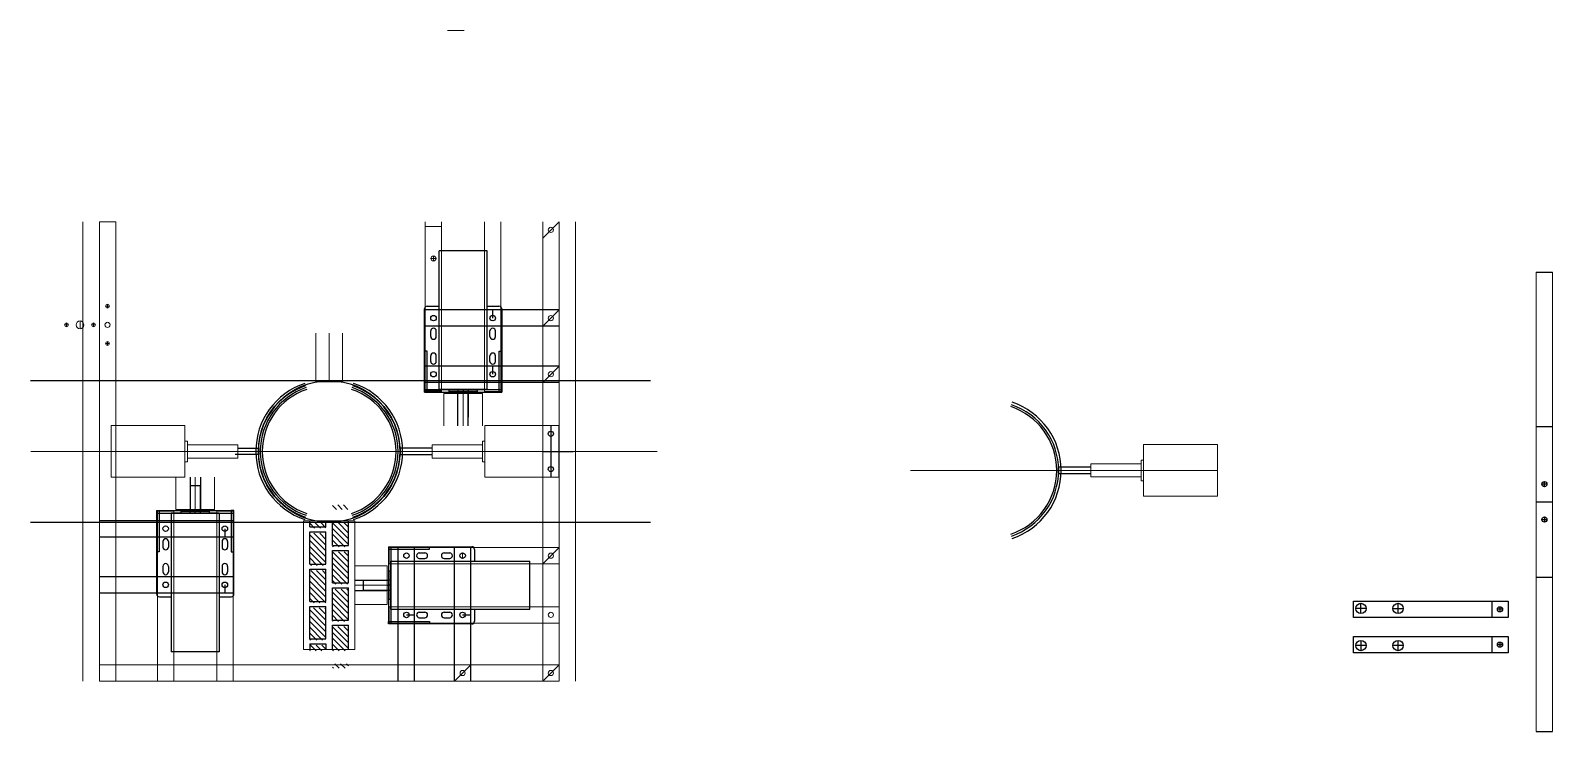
# Model space of a CAD drawing. Header units: millimetres. Extents: x -15418 to 43885, y -27590 to 23052.
# Drawn here: x 26326 to 27509, y -803 to -259 of the extents above; entities that cross this region are included whole.
import ezdxf

# ---------------------------------------------------------------- set-up
doc = ezdxf.new("R2010")
doc.units = ezdxf.units.MM
doc.header["$LTSCALE"] = 0.5
doc.layers.get('0').update_dxf_attribs({"lineweight": 5})
doc.layers.get('Defpoints').update_dxf_attribs({"color": 4})
for name, color, linetype in [('Layer1', 1, 'Continuous'), ('Layer2', 2, 'Continuous'), ('Layer3', 9, 'Continuous'), ('Layer4', 6, 'Continuous')]:
    doc.layers.add(name, color=color, linetype=linetype)
doc.layers.add('Layer5', color=51, linetype='Continuous', lineweight=5)
doc.layers.add('Layer9', color=3, linetype='Continuous', lineweight=5)

msp = doc.modelspace()

# ---------------------------------------------------------------- hatches: boundary and pattern name
at = {"layer": 'Layer3', "transparency": 33554661}
h = msp.add_hatch(dxfattribs=at)
h.set_pattern_fill('ANSI31', color=256, angle=90)
h.set_pattern_definition([(135, (42032.1427, -24176.4732), (-2.24506403, -2.24506403), [])])
h.paths.add_polyline_path([(26555.9454, -707.1329), (26543.4454, -707.1329), (26543.4454, -732.1329), (26555.9454, -732.1329)])
h.paths.add_polyline_path([(26573.4454, -692.6329), (26560.9454, -692.6329), (26560.9454, -717.6329), (26573.4454, -717.6329)])
h.paths.add_polyline_path([(26543.4454, -703.1329), (26555.9454, -703.1329), (26555.9454, -678.1329), (26543.4454, -678.1329)])
h.paths.add_polyline_path([(26560.9454, -688.6329), (26573.4454, -688.6329), (26573.4454, -663.6329), (26560.9454, -663.6329)])
h.paths.add_polyline_path([(26543.4454, -674.1329), (26555.9454, -674.1329), (26555.9454, -649.1329), (26543.4454, -649.1329)])
h.paths.add_polyline_path([(26560.9454, -627.1329), (26560.9454, -630.6329), (26573.4454, -630.6329), (26573.4454, -627.1329)])
h.paths.add_polyline_path([(26560.9454, -750.6329), (26560.9454, -754.1329), (26573.4454, -754.1329), (26573.4454, -750.6329)])
h.paths.add_polyline_path([(26543.4454, -740.6329), (26555.9454, -740.6329), (26555.9454, -736.1329), (26543.4454, -736.1329)])
h.paths.add_polyline_path([(26560.9454, -740.6329), (26573.4454, -740.6329), (26573.4454, -721.6329), (26560.9454, -721.6329)])
h.paths.add_polyline_path([(26573.4454, -640.6329), (26560.9454, -640.6329), (26560.9454, -659.6329), (26573.4454, -659.6329)])
h.paths.add_polyline_path([(26555.9454, -640.6329), (26543.4454, -640.6329), (26543.4454, -645.1329), (26555.9454, -645.1329)])

# ---------------------------------------------------------------- linework, layer by layer
at = {"transparency": 33554661}
for p, q in [((26367.2454, -764.1329), (26367.2454, -407.1329)), ((26749.6454, -764.1329), (26749.6454, -407.1329)), ((26647.4454, -540.6329), (26677.4454, -540.6329)), ((26647.4454, -565.6329), (26647.4454, -540.6329)), ((26662.4454, -565.6329), (26662.4454, -540.6329)), ((26677.4454, -565.6329), (26677.4454, -540.6329)), ((26326.7933, -585.6329), (26813.0403, -585.6329)), ((26439.4454, -605.6329), (26439.4454, -630.6329)), ((26454.4454, -605.6329), (26454.4454, -630.6329)), ((26469.4454, -605.6329), (26469.4454, -630.6329)), ((26439.4454, -630.6329), (26469.4454, -630.6329)), ((26538.4454, -639.6329), (26538.4454, -739.6329)), ((26578.4454, -639.6329), (26538.4454, -639.6329)), ((26578.4454, -739.6329), (26578.4454, -639.6329)), ((26578.4454, -719.1329), (26578.4454, -660.1329)), ((26578.4454, -660.1329), (26578.4454, -719.1329)), ((26578.4454, -674.6329), (26603.4454, -674.6329)), ((26603.4454, -674.6329), (26603.4454, -704.6329)), ((26578.4454, -689.6329), (26603.4454, -689.6329)), ((26578.4454, -704.6329), (26603.4454, -704.6329)), ((26538.4454, -739.6329), (26578.4454, -739.6329))]:
    msp.add_line(p, q, dxfattribs=at)
at = {"layer": 'Defpoints', "transparency": 33554661}
for p, q in [((26634.5954, -472.7729), (26643.7954, -472.7729)), ((26681.0954, -472.7729), (26690.2954, -472.7729)), ((26632.4454, -539.6329), (26632.4454, -474.9229)), ((26692.4454, -474.9229), (26692.4454, -539.6329)), ((26637.2954, -496.3329), (26637.2954, -492.0329)), ((26641.5954, -496.3329), (26641.5954, -492.0329)), ((26683.2954, -496.3329), (26683.2954, -492.0329)), ((26687.5954, -496.3329), (26687.5954, -492.0329)), ((26634.4454, -507.6329), (26632.4454, -507.6329)), ((26634.4454, -539.6329), (26634.4454, -507.6329)), ((26690.4454, -539.6329), (26690.4454, -507.6329)), ((26690.4454, -507.6329), (26692.4454, -507.6329)), ((26637.2954, -515.6329), (26637.2954, -511.3329)), ((26641.5954, -515.6329), (26641.5954, -511.3329)), ((26683.2954, -515.6329), (26683.2954, -511.3329)), ((26687.5954, -515.6329), (26687.5954, -511.3329)), ((26632.4454, -537.6329), (26692.4454, -537.6329)), ((26632.4454, -539.6329), (26692.4454, -539.6329)), ((26632.4454, -539.6329), (26634.4454, -539.6329)), ((26651.4454, -537.6329), (26651.4454, -539.6329)), ((26662.4454, -540.6329), (26662.4454, -539.6329)), ((26673.4454, -537.6329), (26673.4454, -539.6329)), ((26692.4454, -539.6329), (26690.4454, -539.6329)), ((26424.4454, -631.6329), (26424.4454, -696.3429)), ((26424.4454, -631.6329), (26484.4454, -631.6329)), ((26424.4454, -631.6329), (26426.4454, -631.6329)), ((26424.4454, -633.6329), (26484.4454, -633.6329)), ((26426.4454, -631.6329), (26426.4454, -663.6329)), ((26443.4454, -633.6329), (26443.4454, -631.6329)), ((26454.4454, -630.6329), (26454.4454, -631.6329)), ((26465.4454, -633.6329), (26465.4454, -631.6329)), ((26484.4454, -631.6329), (26482.4454, -631.6329)), ((26482.4454, -631.6329), (26482.4454, -663.6329)), ((26484.4454, -696.3429), (26484.4454, -631.6329)), ((26429.2954, -655.6329), (26429.2954, -659.9329)), ((26433.5954, -655.6329), (26433.5954, -659.9329)), ((26475.2954, -655.6329), (26475.2954, -659.9329)), ((26479.5954, -655.6329), (26479.5954, -659.9329)), ((26604.4454, -659.6329), (26669.1554, -659.6329)), ((26604.4454, -659.6329), (26604.4454, -719.6329)), ((26604.4454, -659.6329), (26604.4454, -661.6329)), ((26604.4454, -661.6329), (26636.4454, -661.6329)), ((26606.4454, -659.6329), (26606.4454, -719.6329)), ((26636.4454, -661.6329), (26636.4454, -659.6329)), ((26671.3054, -661.7829), (26671.3054, -670.9829)), ((26426.4454, -663.6329), (26424.4454, -663.6329)), ((26482.4454, -663.6329), (26484.4454, -663.6329)), ((26628.4454, -664.4829), (26632.7454, -664.4829)), ((26628.4454, -668.7829), (26632.7454, -668.7829)), ((26647.7454, -664.4829), (26652.0454, -664.4829)), ((26647.7454, -668.7829), (26652.0454, -668.7829)), ((26429.2954, -674.9329), (26429.2954, -679.2329)), ((26433.5954, -674.9329), (26433.5954, -679.2329)), ((26475.2954, -674.9329), (26475.2954, -679.2329)), ((26479.5954, -674.9329), (26479.5954, -679.2329)), ((26606.4454, -678.6329), (26604.4454, -678.6329)), ((26603.4454, -689.6329), (26604.4454, -689.6329)), ((26426.5954, -698.4929), (26435.7954, -698.4929)), ((26473.0954, -698.4929), (26482.2954, -698.4929)), ((26606.4454, -700.6329), (26604.4454, -700.6329)), ((26671.3054, -708.2829), (26671.3054, -717.4829)), ((26604.4454, -719.6329), (26604.4454, -717.6329)), ((26604.4454, -717.6329), (26636.4454, -717.6329)), ((26669.1554, -719.6329), (26604.4454, -719.6329)), ((26628.4454, -710.4829), (26632.7454, -710.4829)), ((26628.4454, -714.7829), (26632.7454, -714.7829)), ((26636.4454, -717.6329), (26636.4454, -719.6329)), ((26647.7454, -710.4829), (26652.0454, -710.4829)), ((26647.7454, -714.7829), (26652.0454, -714.7829))]:
    msp.add_line(p, q, dxfattribs=at)
for centre in [(26639.4454, -482.0329), (26639.4454, -482.0329), (26685.4454, -482.0329), (26639.4454, -525.6329), (26639.4454, -525.6329), (26685.4454, -525.6329), (26431.4454, -645.6329), (26431.4454, -645.6329), (26477.4454, -645.6329), (26477.4454, -645.6329), (26618.4454, -666.6329), (26662.0454, -666.6329), (26431.4454, -689.2329), (26477.4454, -689.2329), (26618.4454, -712.6329), (26662.0454, -712.6329)]:
    msp.add_circle(centre, 2.15, dxfattribs=at)
for centre, start, end in [((26634.5954, -474.9229), 90, 180), ((26690.2954, -474.9229), 0, 90), ((26639.4454, -492.0329), 0, 180), ((26639.4454, -496.3329), 180, 0), ((26685.4454, -492.0329), 0, 180), ((26685.4454, -496.3329), 180, 0), ((26639.4454, -511.3329), 0, 180), ((26639.4454, -515.6329), 180, 0), ((26685.4454, -511.3329), 0, 180), ((26685.4454, -515.6329), 180, 0), ((26431.4454, -655.6329), 0, 180), ((26431.4454, -659.9329), 180, 0), ((26477.4454, -655.6329), 0, 180), ((26477.4454, -659.9329), 180, 0), ((26669.1554, -661.7829), 360, 90), ((26431.4454, -674.9329), 0, 180), ((26477.4454, -674.9329), 0, 180), ((26628.4454, -666.6329), 90, 270), ((26632.7454, -666.6329), 270, 90), ((26647.7454, -666.6329), 90, 270), ((26652.0454, -666.6329), 270, 90), ((26431.4454, -679.2329), 180, 0), ((26477.4454, -679.2329), 180, 0), ((26426.5954, -696.3429), 180, 270), ((26482.2954, -696.3429), 270, 0), ((26628.4454, -712.6329), 90, 270), ((26632.7454, -712.6329), 270, 90), ((26647.7454, -712.6329), 90, 270), ((26652.0454, -712.6329), 270, 90), ((26669.1554, -717.4829), 270, 360)]:
    msp.add_arc(centre, 2.15, start, end, dxfattribs=at)
at = {"layer": 'Layer1', "transparency": 33554661}
for p, q in [((26643.7954, -537.6329), (26643.7954, -429.8329)), ((26681.0954, -429.8329), (26643.7954, -429.8329)), ((26681.0954, -537.6329), (26681.0954, -429.8329)), ((27495.8165, -446.2796), (27508.5165, -446.2796)), ((26326.4436, -530.6329), (26808.0049, -530.6329)), ((26681.0954, -537.6329), (26643.7954, -537.6329)), ((26651.4454, -537.6329), (26651.4454, -538.9329)), ((26673.4454, -538.9329), (26651.4454, -538.9329)), ((26658.4454, -537.6329), (26658.4454, -538.9329)), ((26658.4454, -558.9329), (26658.4454, -538.9329)), ((26662.4454, -537.6329), (26662.4454, -538.9329)), ((26666.4454, -537.6329), (26666.4454, -538.9329)), ((26666.4454, -538.9329), (26666.4454, -558.9329)), ((26673.4454, -537.6329), (26673.4454, -538.9329)), ((26730.5954, -565.5429), (26730.5954, -605.7229)), ((27495.8165, -566.2796), (27508.5165, -566.2796)), ((26487.4454, -583.1329), (26503.4454, -583.1329)), ((26503.4454, -588.1329), (26487.4454, -588.1329)), ((26638.4454, -583.1329), (26613.4454, -583.1329)), ((26613.4454, -583.1329), (26613.4454, -588.1329)), ((26613.4454, -588.1329), (26638.4454, -588.1329)), ((26724.2454, -585.6329), (26736.9454, -585.6329)), ((26730.5954, -585.6329), (26748.0438, -585.6329)), ((27149.9118, -597.8348), (27124.9118, -597.8348)), ((27124.9118, -597.8348), (27124.9118, -602.8348)), ((27124.9118, -602.8348), (27149.9118, -602.8348)), ((26458.4454, -612.3329), (26450.4454, -612.3329)), ((26450.4454, -612.3329), (26450.4454, -632.3329)), ((26458.4454, -632.3329), (26458.4454, -612.3329)), ((27504.1665, -611.0396), (27500.1665, -611.0396)), ((27502.1665, -613.0396), (27502.1665, -609.0396)), ((27495.8165, -624.7796), (27508.5165, -624.7796)), ((26473.0954, -633.6329), (26435.7954, -633.6329)), ((26435.7954, -633.6329), (26435.7954, -741.4329)), ((26443.4454, -633.6329), (26443.4454, -632.3329)), ((26465.4454, -632.3329), (26443.4454, -632.3329)), ((26450.4454, -633.6329), (26450.4454, -632.3329)), ((26454.4454, -633.6329), (26454.4454, -632.3329)), ((26458.4454, -633.6329), (26458.4454, -632.3329)), ((26465.4454, -633.6329), (26465.4454, -632.3329)), ((26473.0954, -633.6329), (26473.0954, -741.4329)), ((27502.1665, -636.5196), (27502.1665, -640.5196)), ((26326.4436, -640.6329), (26808.0049, -640.6329)), ((27500.1665, -638.5196), (27504.1665, -638.5196)), ((26606.4454, -708.2829), (26606.4454, -670.9829)), ((26606.4454, -670.9829), (26714.2454, -670.9829)), ((26714.2454, -708.2829), (26714.2454, -670.9829)), ((26606.4454, -678.6329), (26605.1454, -678.6329)), ((26605.1454, -700.6329), (26605.1454, -678.6329)), ((27495.8165, -683.2796), (27508.5165, -683.2796)), ((26585.1454, -693.6329), (26585.1454, -685.6329)), ((26585.1454, -685.6329), (26605.1454, -685.6329)), ((26605.1454, -693.6329), (26585.1454, -693.6329)), ((26606.4454, -685.6329), (26605.1454, -685.6329)), ((26606.4454, -689.6329), (26605.1454, -689.6329)), ((26606.4454, -693.6329), (26605.1454, -693.6329)), ((26606.4454, -700.6329), (26605.1454, -700.6329)), ((26606.4454, -708.2829), (26714.2454, -708.2829)), ((27354.0452, -701.943), (27474.0452, -701.943)), ((27354.0452, -714.643), (27354.0452, -701.943)), ((27363.7452, -707.643), (27355.7452, -707.643)), ((27359.7452, -711.643), (27359.7452, -703.643)), ((27384.5252, -707.643), (27392.5252, -707.643)), ((27388.5252, -711.643), (27388.5252, -703.643)), ((27461.3452, -701.943), (27461.3452, -714.643)), ((27469.6952, -708.293), (27465.6952, -708.293)), ((27467.6952, -706.293), (27467.6952, -710.293)), ((27474.0452, -701.943), (27474.0452, -714.643)), ((27474.0452, -714.643), (27354.0452, -714.643)), ((27354.0452, -742.123), (27354.0452, -729.423)), ((27354.0452, -729.423), (27474.0452, -729.423)), ((27359.7452, -732.423), (27359.7452, -740.423)), ((27388.5252, -740.423), (27388.5252, -732.423)), ((27461.3452, -729.423), (27461.3452, -742.123)), ((27474.0452, -729.423), (27474.0452, -742.123)), ((26473.0954, -741.4329), (26435.7954, -741.4329)), ((27474.0452, -742.123), (27354.0452, -742.123)), ((27363.7452, -736.423), (27355.7452, -736.423)), ((27392.5252, -736.423), (27384.5252, -736.423)), ((27469.6952, -735.773), (27465.6952, -735.773)), ((27467.6952, -733.773), (27467.6952, -737.773)), ((27495.8165, -803.2796), (27508.5165, -803.2796))]:
    msp.add_line(p, q, dxfattribs=at)
for centre in [(26730.5954, -571.8929), (26730.5954, -599.3729), (27502.1665, -611.0396), (27502.1665, -638.5196), (27467.6952, -708.293), (27467.6952, -735.773)]:
    msp.add_circle(centre, 2, dxfattribs=at)
at = {"layer": 'Layer2', "transparency": 33554661}
for p, q in [((26736.9454, -475.6829), (26632.9454, -475.6829)), ((26632.9454, -488.3829), (26632.9454, -475.6829)), ((26736.9454, -488.3829), (26632.9454, -488.3829)), ((26736.9454, -519.2829), (26632.9454, -519.2829)), ((26632.9454, -531.9829), (26632.9454, -519.2829)), ((26736.9454, -531.9829), (26632.9454, -531.9829)), ((26645.7954, -538.8948), (26633.0954, -538.8948)), ((26658.4454, -565.6329), (26658.4454, -540.6329)), ((26666.4454, -565.6329), (26666.4454, -540.6329)), ((26450.4454, -605.6329), (26450.4454, -630.6329)), ((26458.4454, -605.6329), (26458.4454, -630.6329)), ((26379.9454, -639.2829), (26483.9454, -639.2829)), ((26483.9454, -639.2829), (26483.9454, -651.9829)), ((26379.9454, -651.9829), (26483.9454, -651.9829)), ((26612.0954, -764.1329), (26612.0954, -660.1329)), ((26624.7954, -660.1329), (26612.0954, -660.1329)), ((26624.7954, -764.1329), (26624.7954, -660.1329)), ((26655.6954, -764.1329), (26655.6954, -660.1329)), ((26668.3954, -660.1329), (26655.6954, -660.1329)), ((26668.3954, -764.1329), (26668.3954, -660.1329)), ((26379.9454, -682.8829), (26483.9454, -682.8829)), ((26483.9454, -682.8829), (26483.9454, -695.5829)), ((26379.9454, -695.5829), (26483.9454, -695.5829)), ((26578.4454, -685.6329), (26603.4454, -685.6329)), ((26578.4454, -693.6329), (26603.4454, -693.6329)), ((27354.0452, -701.943), (27394.2252, -701.943))]:
    msp.add_line(p, q, dxfattribs=at)
for centre in [(27359.7452, -707.643), (27388.5252, -707.643), (27359.7452, -736.423), (27388.5252, -736.423)]:
    msp.add_circle(centre, 4, dxfattribs=at)
at = {"layer": 'Layer3', "transparency": 33554661}
for p, q in [((26504.4454, -588.1329), (26485.4454, -588.1329)), ((26499.9454, -583.1329), (26504.4454, -583.1329)), ((26543.4454, -644.1329), (26543.4454, -639.6329)), ((26543.4454, -644.1329), (26555.9454, -644.1329)), ((26543.4454, -648.1329), (26555.9454, -648.1329)), ((26543.4454, -673.1329), (26543.4454, -648.1329)), ((26555.9454, -644.1329), (26555.9454, -639.4961)), ((26555.9454, -673.1329), (26555.9454, -648.1329)), ((26560.9454, -658.6329), (26560.9454, -639.6329)), ((26573.4454, -658.6329), (26573.4454, -639.6329)), ((26560.9454, -658.6329), (26573.4454, -658.6329)), ((26543.4454, -673.1329), (26555.9454, -673.1329)), ((26560.9454, -662.6329), (26573.4454, -662.6329)), ((26560.9454, -687.6329), (26560.9454, -662.6329)), ((26573.4454, -687.6329), (26573.4454, -662.6329)), ((26543.4454, -677.1329), (26555.9454, -677.1329)), ((26543.4454, -702.1329), (26543.4454, -677.1329)), ((26555.9454, -702.1329), (26555.9454, -677.1329)), ((26560.9454, -687.6329), (26573.4454, -687.6329)), ((26560.9454, -691.6329), (26573.4454, -691.6329)), ((26560.9454, -716.6329), (26560.9454, -691.6329)), ((26573.4454, -716.6329), (26573.4454, -691.6329)), ((26543.4454, -702.1329), (26555.9454, -702.1329)), ((26543.4454, -706.1329), (26555.9454, -706.1329)), ((26543.4454, -731.1329), (26543.4454, -706.1329)), ((26555.9454, -731.1329), (26555.9454, -706.1329)), ((26560.9454, -716.6329), (26573.4454, -716.6329)), ((26560.9454, -720.6329), (26573.4454, -720.6329)), ((26560.9454, -739.6329), (26560.9454, -720.6329)), ((26573.4454, -739.6329), (26573.4454, -720.6329)), ((26543.4454, -731.1329), (26555.9454, -731.1329)), ((26543.4454, -735.1329), (26555.9454, -735.1329)), ((26543.4454, -735.1329), (26543.4454, -739.6329)), ((26555.9454, -735.1329), (26555.9454, -739.6329))]:
    msp.add_line(p, q, dxfattribs=at)
at = {"layer": 'Layer4', "transparency": 33554661}
for p, q in [((26685.4454, -482.0329), (26685.4454, -475.6829)), ((26685.4454, -525.6329), (26685.4454, -519.2829)), ((26477.4454, -645.6329), (26477.4454, -651.9829)), ((26477.4454, -689.2329), (26477.4454, -695.5829)), ((26618.4454, -712.6329), (26624.7954, -712.6329)), ((26662.0454, -712.6329), (26668.3954, -712.6329))]:
    msp.add_line(p, q, dxfattribs=at)
msp.add_circle((26558.4454, -585.6329), 55, dxfattribs=at)
for centre, radius, start, end in [((26557.2875, -585.6329), 55.8421, 108.6332881, 251.3667119), ((26557.2875, -585.6329), 53.8421, 108.6332881, 251.3667119), ((26557.2875, -585.6329), 52.3421, 108.6332881, 251.3667119), ((26557.2875, -585.6329), 50.8421, 108.6332881, 251.3667119), ((26559.6033, -585.6329), 50.8421, 288.6332881, 71.3667119), ((26559.6033, -585.6329), 52.3421, 288.6332881, 71.3667119), ((26559.6033, -585.6329), 53.8421, 288.6332881, 71.3667119), ((26559.6033, -585.6329), 55.8421, 288.6332881, 71.3667119), ((27071.0697, -600.3348), 52.3421, 288.6332881, 71.3667119), ((27071.0697, -600.3348), 53.8421, 288.6332881, 71.3667119), ((27071.0697, -600.3348), 55.8421, 288.6332881, 71.3667119)]:
    msp.add_arc(centre, radius, start, end, dxfattribs=at)
at = {"layer": 'Layer5', "transparency": 33554661}
for p, q in [((26633.0954, -539.1329), (26633.0954, -407.1329)), ((26645.7954, -539.1329), (26645.7954, -407.1329)), ((26679.0954, -539.1329), (26679.0954, -407.1329)), ((26691.7954, -539.1329), (26691.7954, -407.1329)), ((26724.2454, -419.8329), (26736.9454, -407.1329)), ((26724.2454, -488.3829), (26736.9454, -475.6829)), ((26724.2454, -531.9829), (26736.9454, -519.2829)), ((26645.7954, -539.1329), (26633.0954, -539.1329)), ((26679.0954, -539.1329), (26691.7954, -539.1329)), ((26446.4454, -565.5429), (26389.1654, -565.5429)), ((26389.1654, -605.7229), (26389.1654, -565.5429)), ((26446.4454, -605.7229), (26446.4454, -565.5429)), ((26679.4454, -605.7229), (26679.4454, -565.5429)), ((26679.4454, -565.5429), (26736.7254, -565.5429)), ((26736.7254, -605.7229), (26736.7254, -565.5429)), ((26448.4454, -577.5829), (26446.4454, -577.5829)), ((26448.4454, -585.6329), (26448.4454, -577.5829)), ((26677.4454, -585.6329), (26677.4454, -577.5829)), ((26677.4454, -577.5829), (26679.4454, -577.5829)), ((26448.4454, -580.5329), (26487.4454, -580.5329)), ((26448.4454, -593.6829), (26448.4454, -585.6329)), ((26448.4454, -590.7329), (26487.4454, -590.7329)), ((26503.4454, -585.6329), (26578.7371, -585.6329)), ((26677.4454, -580.5329), (26638.4454, -580.5329)), ((26677.4454, -590.7329), (26638.4454, -590.7329)), ((26677.4454, -593.6829), (26677.4454, -585.6329)), ((27190.9118, -620.4248), (27190.9118, -580.2448)), ((27190.9118, -580.2448), (27248.1918, -580.2448)), ((27248.1918, -620.4248), (27248.1918, -580.2448)), ((26446.4454, -593.6829), (26448.4454, -593.6829)), ((26679.4454, -593.6829), (26677.4454, -593.6829)), ((27188.9118, -595.2348), (27149.9118, -595.2348)), ((27188.9118, -600.3348), (27188.9118, -592.2848)), ((27188.9118, -592.2848), (27190.9118, -592.2848)), ((27188.9118, -608.3848), (27188.9118, -600.3348)), ((26389.1654, -605.7229), (26446.4454, -605.7229)), ((26736.7254, -605.7229), (26679.4454, -605.7229)), ((27188.9118, -605.4348), (27149.9118, -605.4348)), ((27190.9118, -608.3848), (27188.9118, -608.3848)), ((27248.1918, -620.4248), (27190.9118, -620.4248)), ((26425.0954, -632.1329), (26425.0954, -764.1329)), ((26437.7954, -632.1329), (26425.0954, -632.1329)), ((26437.7954, -632.1329), (26437.7954, -764.1329)), ((26471.0954, -632.1329), (26471.0954, -764.1329)), ((26471.0954, -632.1329), (26483.7954, -632.1329)), ((26483.7954, -632.1329), (26483.7954, -764.1329)), ((26604.9454, -660.2829), (26736.9454, -660.2829)), ((26604.9454, -672.9829), (26604.9454, -660.2829)), ((26724.2454, -672.9829), (26736.9454, -660.2829)), ((26604.9454, -672.9829), (26736.9454, -672.9829)), ((26662.0454, -668.7829), (26662.0454, -664.4829)), ((26604.9454, -706.2829), (26736.9454, -706.2829)), ((26604.9454, -718.9829), (26604.9454, -706.2829)), ((26604.9454, -718.9829), (26736.9454, -718.9829)), ((26736.9454, -751.4329), (26379.9454, -751.4329)), ((26655.6954, -764.1329), (26668.3954, -751.4329)), ((26724.2454, -764.1329), (26736.9454, -751.4329)), ((26736.9454, -764.1329), (26379.9454, -764.1329))]:
    msp.add_line(p, q, dxfattribs=at)
for centre in [(26730.5954, -413.4829), (26730.5954, -482.0329), (26730.5954, -525.6329), (26730.5954, -666.6329), (26730.5954, -712.6329), (26662.0454, -757.7829), (26730.5954, -757.7829)]:
    msp.add_circle(centre, 2, dxfattribs=at)
at = {"layer": 'Layer9', "transparency": 33554661}
for p, q in [((26650.4454, -258.5223), (26663.1454, -258.5223)), ((26379.9454, -764.1329), (26379.9454, -407.1329)), ((26392.6454, -407.1329), (26379.9454, -407.1329)), ((26392.6454, -764.1329), (26392.6454, -407.1329)), ((26633.0954, -410.8926), (26633.0954, -527.8961)), ((26645.7954, -410.8926), (26633.0954, -410.8926)), ((26633.0954, -538.8948), (26633.0954, -410.8926)), ((26645.7954, -410.8926), (26645.7954, -527.8961)), ((26645.7954, -538.8948), (26645.7954, -410.8926)), ((26724.2454, -764.1329), (26724.2454, -407.1329)), ((26736.9454, -764.1329), (26736.9454, -407.1329)), ((26637.4454, -435.7177), (26641.4454, -435.7177)), ((26639.4454, -433.7177), (26639.4454, -437.7177)), ((27495.8165, -803.2796), (27495.8165, -446.2796)), ((27508.5165, -803.2796), (27508.5165, -446.2796)), ((26387.7954, -472.7829), (26384.7954, -472.7829)), ((26386.2954, -474.2829), (26386.2954, -471.2829)), ((26364.9454, -490.2829), (26364.9454, -484.2829)), ((26355.9454, -487.2829), (26352.9454, -487.2829)), ((26354.4454, -488.7829), (26354.4454, -485.7829)), ((26376.9454, -487.2829), (26373.9454, -487.2829)), ((26375.4454, -488.7829), (26375.4454, -485.7829)), ((26548.1954, -531.5965), (26548.1954, -493.6329)), ((26558.4454, -531.5965), (26558.4454, -493.6329)), ((26568.6954, -531.5965), (26568.6954, -493.6329)), ((26387.7954, -501.7829), (26384.7954, -501.7829)), ((26386.2954, -503.2829), (26386.2954, -500.2829)), ((26548.1954, -531.5965), (26548.1954, -531.5965)), ((26548.1954, -531.5965), (26568.6954, -531.5965)), ((26487.4454, -580.5329), (26487.4454, -590.7329)), ((26736.7254, -585.6329), (26498.3687, -585.6329)), ((26638.4454, -580.5329), (26638.4454, -590.7329)), ((27248.1918, -600.3348), (27009.835, -600.3348)), ((27149.9118, -595.2348), (27149.9118, -605.4348))]:
    msp.add_line(p, q, dxfattribs=at)
for centre, radius in [((26639.4454, -435.7177), 2), ((26386.2954, -472.7829), 1.5), ((26364.9454, -487.2829), 3), ((26354.4454, -487.2829), 1.5), ((26375.4454, -487.2829), 1.5), ((26386.2954, -487.2829), 2), ((26386.2954, -501.7829), 1.5)]:
    msp.add_circle(centre, radius, dxfattribs=at)

doc.saveas('drawing.dxf')
